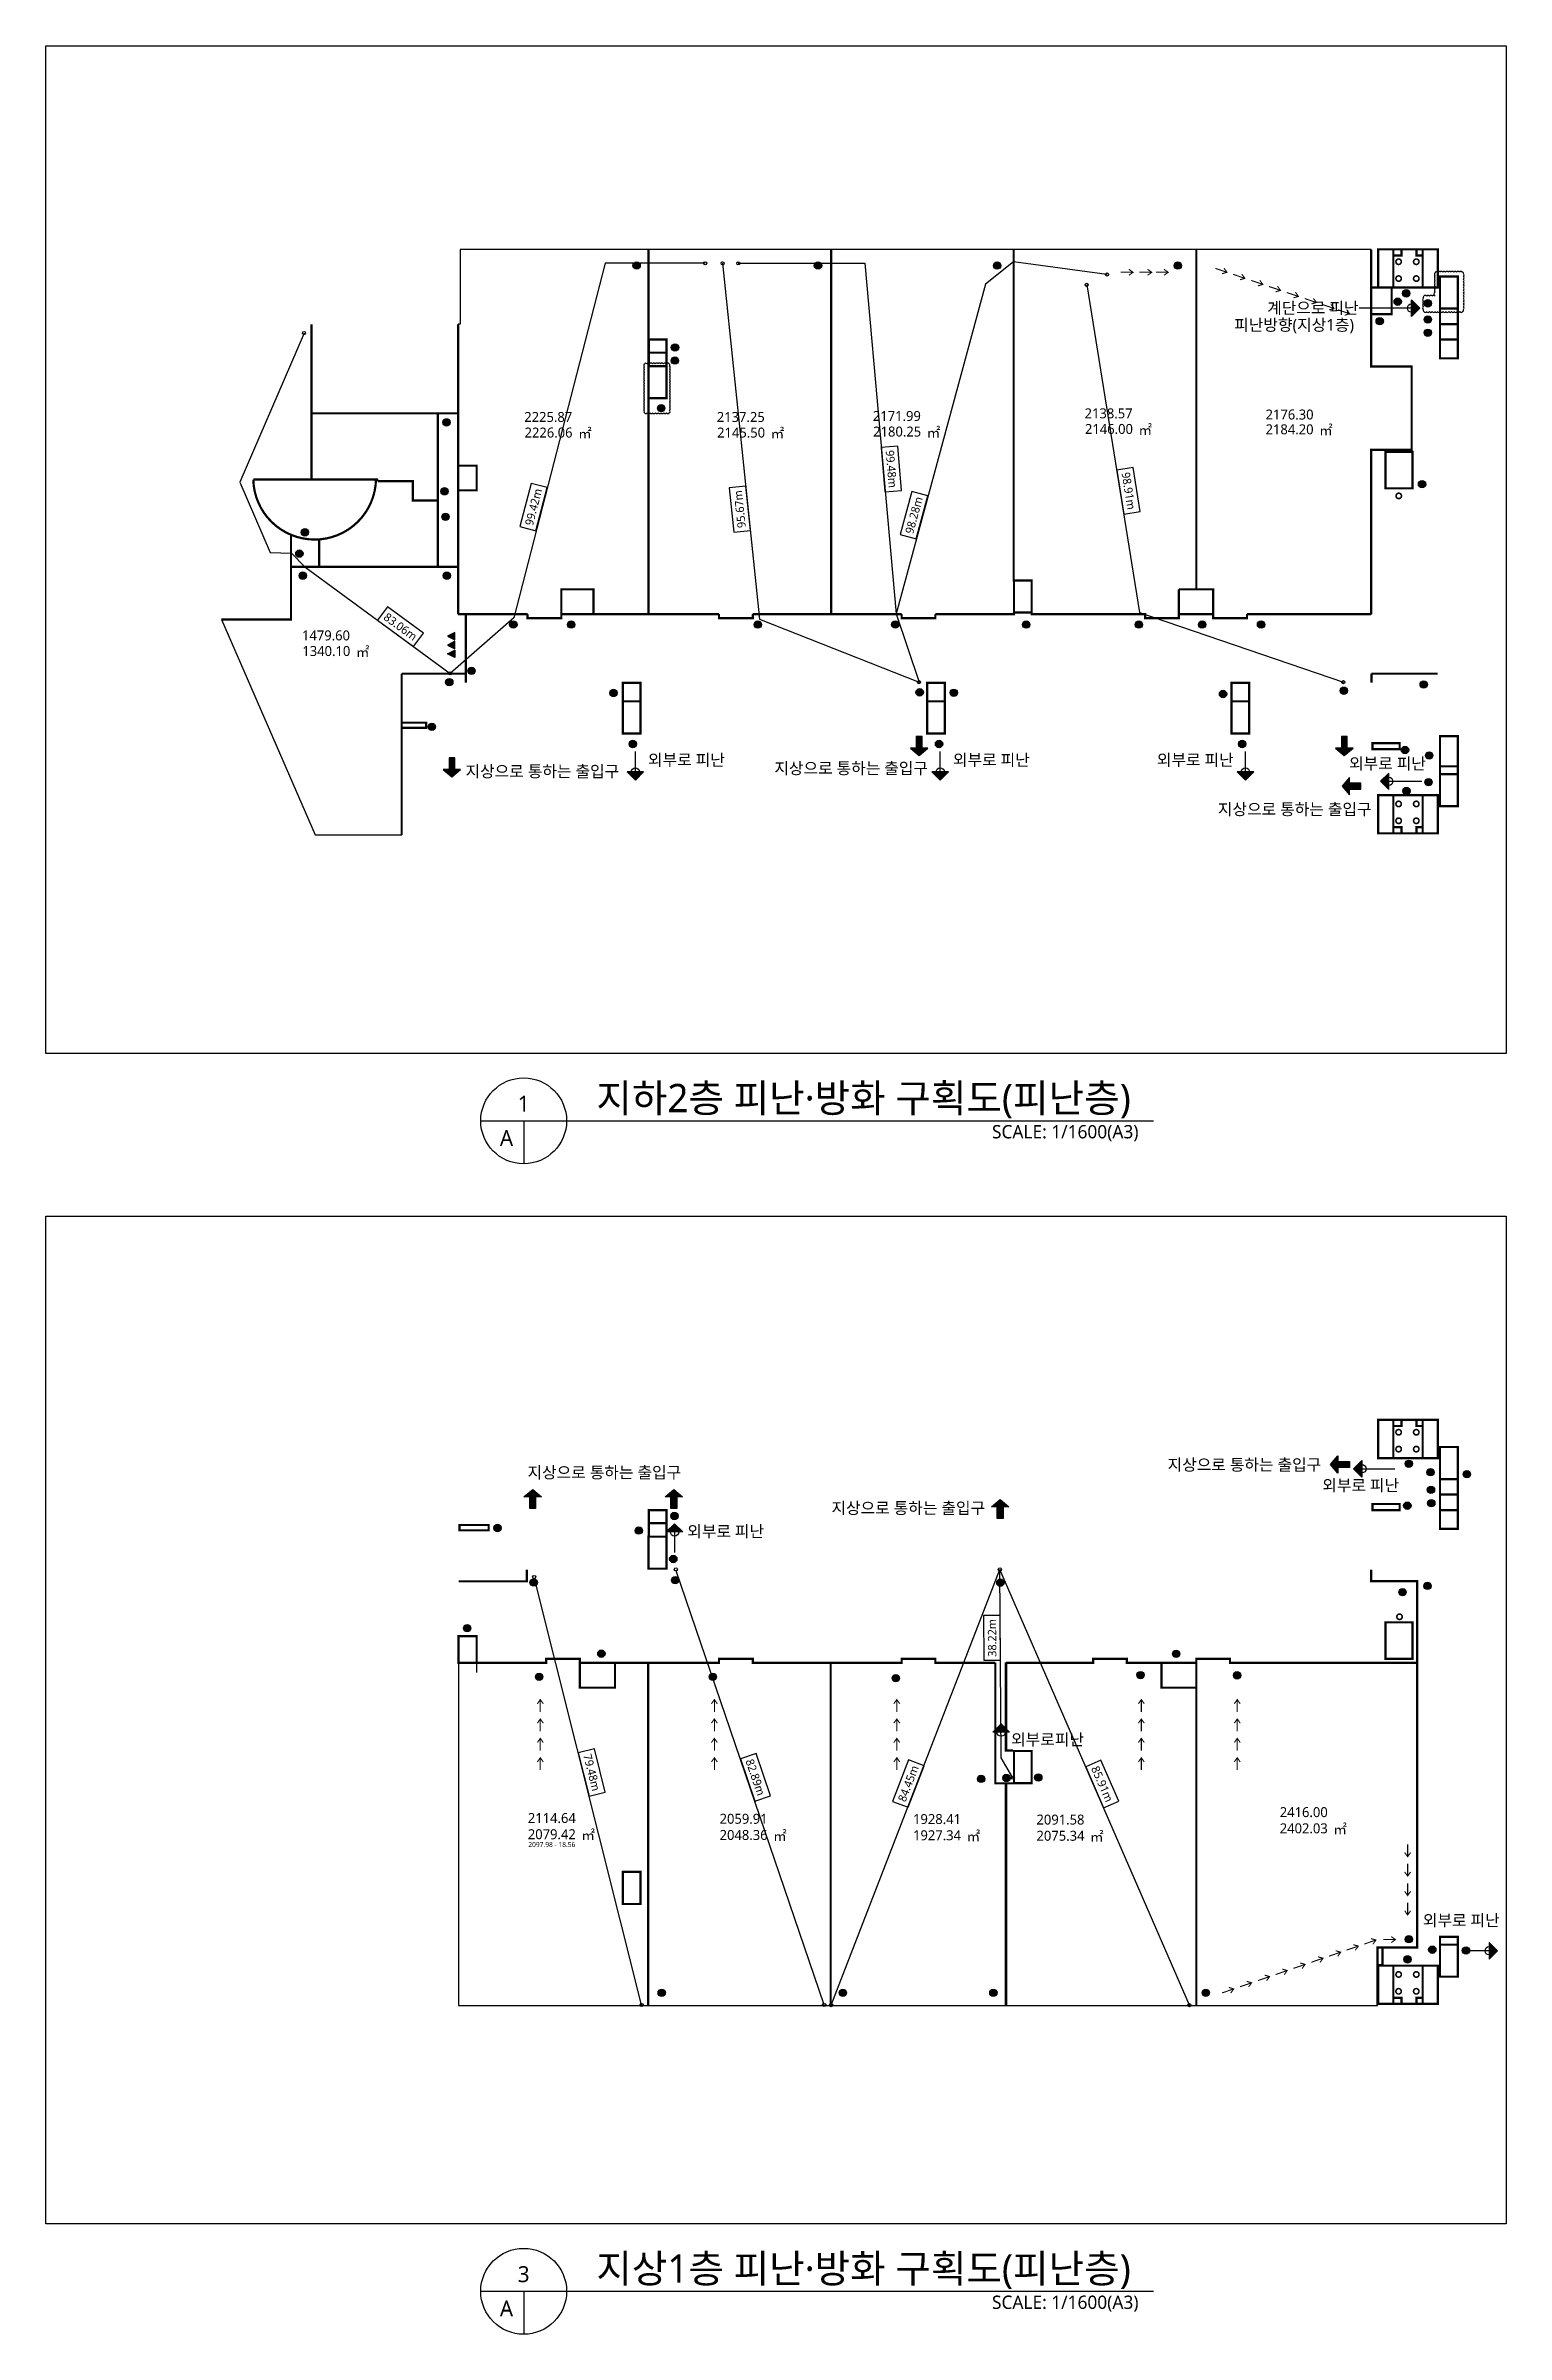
# Model space of a CAD drawing. Header units: millimetres. Extents: x 29268 to 1303829, y 14886 to 432424.
# Drawn here: x 29268 to 293196, y 15263 to 428924 of the extents above; entities that cross this region are included whole.
import ezdxf
from ezdxf.enums import TextEntityAlignment as Align

# ---------------------------------------------------------------- set-up
doc = ezdxf.new("R2010")
doc.units = ezdxf.units.MM
doc.header["$LTSCALE"] = 1000
doc.linetypes.add('HIDDEN', pattern=[0.375, 0.25, -0.125])
doc.layers.get('DEFPOINTS').update_dxf_attribs({"color": 161})
for name, color, linetype in [('151', 151, 'Continuous'), ('DIM', 7, 'Continuous'), ('LED', 7, 'Continuous'), ('SYM', 7, 'Continuous'), ('TEXT', 3, 'Continuous'), ('TEXT(노트)', 7, 'Continuous'), ('방화구획선', 4, 'HIDDEN'), ('방화문', 5, 'Continuous'), ('방화셔터', 6, 'Continuous'), ('피난거리', 7, 'Continuous'), ('피난동선', 10, 'HIDDEN'), ('피난층', 1, 'Continuous')]:
    doc.layers.add(name, color=color, linetype=linetype)
doc.layers.add('REV', color=1, linetype='Continuous', plot=False)
doc.layers.add('방화면적', color=221, linetype='Continuous', plot=False)
doc.styles.add('나눔바른고딕', font='NanumBarunGothic.ttf')

msp = doc.modelspace()

# ---------------------------------------------------------------- texts
at = {"layer": 'DEFPOINTS', "style": '나눔바른고딕'}
for s, height, p in [('2225.87', 1800, (120071, 361824)), ('2137.25', 1800, (154866, 361824)), ('2171.99', 1800, (183072, 362002)), ('2138.57', 1800, (221342, 362473)), ('2176.30', 1800, (254043, 362266)), ('1479.60', 1800, (79909, 322335)), ('2114.64', 1800, (120718, 108569)), ('2059.91', 1800, (155376, 108431)), ('1928.41', 1800, (190334, 108380)), ('2091.58', 1800, (212640, 108288)), ('2416.00', 1800, (256607, 109633)), ('2097.98 - 18.56', 900, (120718, 103782))]:
    msp.add_text(s, height=height, dxfattribs=at).set_placement(p, align=Align.MIDDLE)
at = {"layer": 'TEXT', "style": '나눔바른고딕'}
for s, p in [('지하2층 피난·방화 구획도(피난층)', (128751, 236155)), ('지상1층 피난·방화 구획도(피난층)', (128751, 24572))]:
    msp.add_text(s, height=5120, dxfattribs=at).set_placement(p)
for s, p in [('1', (115631, 237707)), ('A', (112528, 231501)), ('3', (115631, 26124)), ('A', (112528, 19917))]:
    msp.add_text(s, height=2880, dxfattribs=at).set_placement(p, align=Align.MIDDLE)
for p in [(226746, 233828), (226746, 22245)]:
    msp.add_text('SCALE: 1/1600(A3)', height=2400, dxfattribs=at).set_placement(p, align=Align.TOP_RIGHT)
at = {"layer": 'TEXT(노트)', "style": '나눔바른고딕'}
for s, p in [('계단으로 피난', (249996, 380489)), ('외부로 피난', (138100, 298793)), ('외부로 피난', (193204, 298793)), ('외부로 피난', (230057, 298793)), ('외부로 피난', (264799, 298130)), ('외부로 피난', (259948, 167661)), ('외부로 피난', (145188, 159340)), ('외부로피난', (203723, 121717)), ('외부로 피난', (278127, 89027))]:
    msp.add_text(s, height=2100, dxfattribs=at).set_placement(p)
for s, p in [('2226.06', (120129, 359006)), ('㎡', (126695, 359006)), ('2145.50', (154924, 359006)), ('㎡', (161490, 359006)), ('2180.25', (183131, 359185)), ('㎡', (189696, 359185)), ('2146.00', (221401, 359656)), ('㎡', (227966, 359656)), ('2184.20', (254043, 359593)), ('㎡', (260609, 359593)), ('1340.10', (79968, 319517)), ('㎡', (86533, 319516)), ('2402.03', (256607, 106706)), ('㎡', (263173, 106705)), ('2079.42', (120718, 105643)), ('㎡', (127284, 105641)), ('2048.36', (155376, 105505)), ('㎡', (161942, 105503)), ('1927.34', (190334, 105453)), ('㎡', (196900, 105452)), ('2075.34', (212640, 105362)), ('㎡', (219205, 105360))]:
    msp.add_text(s, height=1800, dxfattribs=at).set_placement(p, align=Align.MIDDLE)
at = {"layer": '피난거리', "style": '나눔바른고딕'}
for s, rotation, p in [('99.48m', 274.78712, (182082, 352424)), ('98.91m', 279.07976, (224952, 348467)), ('99.42m', 75.48878, (117411, 345550)), ('95.67m', 95.93194, (154691, 345161)), ('98.28m', 74.80505, (186162, 344072)), ('83.06m', 323.77197, (93362, 323922)), ('38.22m', 90.44988, (200280, 141133)), ('79.48m', 284.08045, (127941, 116815)), ('82.89m', 288.805, (157509, 115931)), ('84.45m', 68.90099, (185140, 114808)), ('85.91m', 293.49524, (220187, 114727))]:
    msp.add_text(s, height=1500, rotation=rotation, dxfattribs=at).set_placement(p, align=Align.MIDDLE_CENTER)
at = {"layer": '피난동선', "linetype": 'Continuous', "ltscale": 0.05, "style": '나눔바른고딕'}
msp.add_text('피난방향(지상1층)', height=2100, dxfattribs=at).set_placement((244041, 378471), align=Align.MIDDLE_LEFT)
at = {"layer": '피난층', "style": '나눔바른고딕'}
for p in [(105126, 296722), (160927, 297278), (241089, 289871), (231997, 171381), (116323, 169987), (171250, 163556)]:
    msp.add_text('지상으로 통하는 출입구', height=2100, dxfattribs=at).set_placement(p)

# ---------------------------------------------------------------- blocks, each defined once
blk = doc.blocks.new('sdfdgfdgfhgfh')
at = {"layer": '방화문', "const_width": 288}
for points in [[(273263, 389897, -0.9798041), (274242, 389897, -0.4204369), (273752, 389397, -0.419496), (273263, 389897, -69.4390682)], [(276453, 389897, -0.9798041), (277433, 389897, -0.4204369), (276943, 389397, -0.419496), (276453, 389897, -69.4390682)], [(273263, 386851, -0.9798041), (274242, 386851, -0.4204369), (273752, 386352, -0.419496), (273263, 386851, -69.4390682)], [(276453, 386851, -0.9798041), (277433, 386851, -0.4204369), (276943, 386352, -0.419496), (276453, 386851, -69.4390682)], [(273263, 291886, -0.9798041), (274242, 291886, -0.4204369), (273752, 291387, -0.419496), (273263, 291886, -69.4390682)], [(276453, 291886, -0.9798041), (277433, 291886, -0.4204369), (276943, 291387, -0.419496), (276453, 291886, -69.4390682)], [(273263, 288841, -0.9798041), (274242, 288841, -0.4204369), (273752, 288341, -0.419496), (273263, 288841, -69.4390682)], [(276453, 288841, -0.9798041), (277433, 288841, -0.4204369), (276943, 288341, -0.419496), (276453, 288841, -69.4390682)]]:
    blk.add_lwpolyline(points, format="xyb", dxfattribs=at)
blk = doc.blocks.new('방화문')
at = {"layer": '방화문'}
h = blk.add_hatch(color=256, dxfattribs=at)
edge = h.paths.add_edge_path()
edge.add_arc((0, 0), 250, 0, 360)
blk.add_circle((0, 0), 250, dxfattribs=at)
blk = doc.blocks.new('fgfghghgjhkjhk')
at = {"layer": '151', "xscale": 2.666666669029812, "yscale": 2.666666669029812, "zscale": 2.666666669029812}
for p in [(136310, 389346), (169090, 389346), (201449, 389346), (234111, 389346), (275394, 384326), (273850, 382817), (279299, 382524), (270600, 379292), (279299, 379592), (279299, 377202), (143231, 372177), (143243, 374527), (140751, 363569), (101961, 361006), (101600, 348547), (278250, 349818), (101781, 343932), (76367, 341130), (75362, 337279), (75970, 333304), (102018, 333291), (114027, 324454), (124476, 324454), (158200, 324454), (183062, 324454), (206722, 324454), (227059, 324454), (238500, 324454), (249156, 324454), (102458, 314053), (106480, 316092), (132140, 312091), (187458, 312208), (193620, 312129), (242282, 311907), (264125, 312499), (278550, 313623), (99317, 305967), (135627, 302864), (190962, 302864), (245751, 302864), (275178, 301774), (279536, 300789), (275427, 294372), (279409, 295967)]:
    blk.add_blockref('방화문', p, dxfattribs=at)
blk = doc.blocks.new('방화셔터')
at = {"layer": '방화셔터'}
h = blk.add_hatch(color=4, dxfattribs=at)
h.paths.add_polyline_path([(-600, 0), (-350, -500), (-850, -500)])
h.paths.add_polyline_path([(600, 0), (350, -500), (850, -500)])
h.paths.add_polyline_path([(0, 0), (-250, -500), (250, -500)])
at = {"layer": '방화셔터', "color": 4}
for points in [[(-600, 0), (-350, -500), (-850, -500)], [(0, 0), (-250, -500), (250, -500)], [(600, 0), (350, -500), (850, -500)]]:
    blk.add_lwpolyline(points, close=True, dxfattribs=at)
blk = doc.blocks.new('A$C56A64E9F')
at = {"layer": '피난층'}
h = blk.add_hatch(color=256, dxfattribs=at)
h.dxf.hatch_style = 1
h.paths.add_polyline_path([(1600, 2600), (800, 2600), (800, 1000), (0, 1000), (1200, 0), (2400, 1000), (1600, 1000)])
blk.add_lwpolyline([(1600, 2600), (800, 2600), (800, 1000), (0, 1000), (1200, 0), (2400, 1000), (1600, 1000), (1600, 2600)], dxfattribs=at)
blk = doc.blocks.new('sdnjfkndfgkfgfh')
at = {"layer": '방화구획선', "ltscale": 5, "const_width": 400}
for points in [[(270036, 392119), (272786, 392119), (272786, 385219), (270036, 385219)], [(272786, 385219), (278086, 385219), (278086, 392119), (272786, 392119)], [(274286, 391019), (272786, 391019), (272786, 392119), (274286, 392119)], [(278086, 391019), (276986, 391019), (276986, 392119), (278086, 392119)], [(278086, 385219), (280836, 385219), (280836, 392119), (278086, 392119)], [(281236, 387219), (284436, 387219), (284436, 381419), (281236, 381419)], [(281236, 381419), (284436, 381419), (284436, 378619), (281236, 378619)], [(281236, 378619), (284436, 378619), (284436, 375819), (281236, 375819)], [(138236, 373444), (141436, 373444), (141436, 375819), (138236, 375819)], [(141436, 371019), (138236, 371019), (138236, 373444), (141436, 373444)], [(138186, 371019), (141436, 371019), (141436, 365219), (138186, 365219)], [(271361, 355519), (276261, 355519), (276261, 348919), (271361, 348919)], [(204236, 332269), (207436, 332269), (207436, 326469), (204236, 326469)], [(133536, 310419), (136736, 310419), (136736, 304619), (133536, 304619)], [(269936, 296769), (270836, 296769), (270836, 293569), (269936, 293569)], [(281236, 297269), (284436, 297269), (284436, 291469), (281236, 291469)], [(270036, 286569), (272786, 286569), (272786, 293469), (270036, 293469)], [(272786, 293469), (278086, 293469), (278086, 286569), (272786, 286569)], [(278086, 293469), (280836, 293469), (280836, 286569), (278086, 286569)], [(274286, 287669), (272786, 287669), (272786, 286569), (274286, 286569)], [(278086, 287669), (276986, 287669), (276986, 286569), (278086, 286569)]]:
    blk.add_lwpolyline(points, close=True, dxfattribs=at)

# ---------------------------------------------------------------- hatches: boundary and pattern name
at = {"layer": '151'}
h = msp.add_hatch(color=256, dxfattribs=at)
h.dxf.hatch_style = 1
h.paths.add_polyline_path([(276084, 380002), (276084, 383002), (277584, 381502)])
h = msp.add_hatch(color=256, dxfattribs=at)
h.dxf.hatch_style = 1
h.paths.add_polyline_path([(137313, 297654), (134313, 297654), (135813, 296154)])
h = msp.add_hatch(color=256, dxfattribs=at)
h.dxf.hatch_style = 1
h.paths.add_polyline_path([(192417, 297654), (189417, 297654), (190917, 296154)])
h = msp.add_hatch(color=256, dxfattribs=at)
h.dxf.hatch_style = 1
h.paths.add_polyline_path([(247563, 297654), (244563, 297654), (246063, 296154)])
h = msp.add_hatch(color=256, dxfattribs=at)
h.dxf.hatch_style = 1
h.paths.add_polyline_path([(271965, 294469), (271965, 297469), (270465, 295969)])
h = msp.add_hatch(color=256, dxfattribs=at)
h.dxf.hatch_style = 1
h.paths.add_polyline_path([(267114, 173207), (267114, 170207), (265614, 171707)])
h = msp.add_hatch(color=256, dxfattribs=at)
h.dxf.hatch_style = 1
h.paths.add_polyline_path([(144400, 160279), (141400, 160279), (142900, 161779)])
h = msp.add_hatch(color=256, dxfattribs=at)
h.dxf.hatch_style = 1
h.paths.add_polyline_path([(203417, 124103), (200417, 124103), (201917, 125603)])
h = msp.add_hatch(color=256, dxfattribs=at)
h.dxf.hatch_style = 1
h.paths.add_polyline_path([(290122, 86079), (290122, 83079), (291622, 84579)])

# ---------------------------------------------------------------- linework, layer by layer
msp.add_line((107136, 141436), (107136, 134892))
for points in [[(148424, 389615), (130365, 389615), (113842, 325526), (102361, 315469)], [(151580, 389614), (158265, 325275), (187086, 313894)], [(154415, 389614), (177256, 389615), (182936, 326219), (187086, 313894)], [(221047, 387584), (204155, 389842), (199064, 385852), (182936, 326219), (187086, 313894)], [(217392, 385717), (226948, 326469), (263761, 313894)], [(204036, 115853), (201953, 119469), (201686, 153523)]]:
    msp.add_lwpolyline(points)
for points in [[(276084, 380002), (276084, 383002), (277584, 381502)], [(137313, 297654), (134313, 297654), (135813, 296154)], [(192417, 297654), (189417, 297654), (190917, 296154)], [(247563, 297654), (244563, 297654), (246063, 296154)], [(271965, 294469), (271965, 297469), (270465, 295969)], [(267114, 173207), (267114, 170207), (265614, 171707)], [(144400, 160279), (141400, 160279), (142900, 161779)], [(203417, 124103), (200417, 124103), (201917, 125603)], [(290122, 86079), (290122, 83079), (291622, 84579)]]:
    msp.add_lwpolyline(points, close=True, dxfattribs=at)
at = {"layer": 'DEFPOINTS'}
for points in [[(29268, 428924), (293196, 428924), (293196, 246781), (29268, 246781)], [(29268, 217341), (293196, 217341), (293196, 35198), (29268, 35198)]]:
    msp.add_lwpolyline(points, close=True, dxfattribs=at)
at = {"layer": 'DIM', "ltscale": 1000}
for points in [[(75945, 376997), (64340, 350052), (69838, 337356), (73686, 337218), (76086, 334719), (102361, 315469)], [(169936, 74786), (143217, 153249)], [(171211, 74736), (201686, 153523)], [(235936, 74736), (201686, 153523)], [(136936, 74786), (117600, 151877)]]:
    msp.add_lwpolyline(points, dxfattribs=at)
for centre in [(148424, 389615), (151580, 389614), (154415, 389614), (217392, 385717), (221047, 387584), (75945, 376997), (102361, 315469), (187086, 313894), (263761, 313894), (143126, 153515), (201686, 153523), (117532, 152149), (204036, 115853), (136936, 74786), (169936, 74786), (171211, 74736), (235936, 74736)]:
    msp.add_circle(centre, 281, dxfattribs=at)
at = {"layer": 'LED'}
for centre in [(276084, 381502), (135813, 297654), (190917, 297654), (246063, 297654), (271965, 295969), (267114, 171707), (142900, 160279), (201917, 124103), (290122, 84579)]:
    msp.add_circle(centre, 750, dxfattribs=at)
at = {"layer": 'REV'}
msp.add_lwpolyline([(280336, 383665, 0.5205671), (279836, 383665, 0.5205671), (279336, 383665, 0.5205671), (278836, 383665, 0.5205671), (278336, 383665, 0.5205671), (278226, 383275, 0.5205671), (278226, 382775, 0.5205671), (278226, 382275, 0.5205671), (278226, 381775, 0.5205671), (278226, 381275, 0.5205671), (278318, 380867, 0.5205671), (278818, 380867, 0.5205671), (279318, 380867, 0.5205671), (279818, 380867, 0.5205671), (280318, 380867, 0.5205671), (280818, 380867, 0.5205671), (281318, 380867, 0.5205671), (281818, 380867, 0.5205671), (282318, 380867, 0.5205671), (282818, 380867, 0.5205671), (283318, 380867, 0.5205671), (283818, 380867, 0.5205671), (284318, 380867, 0.5205671), (284818, 380867, 0.5205671), (285318, 380867, 0.5205671), (285446, 381239, 0.5205671), (285446, 381739, 0.5205671), (285446, 382239, 0.5205671), (285446, 382739, 0.5205671), (285446, 383239, 0.5205671), (285446, 383739, 0.5205671), (285446, 384239, 0.5205671), (285446, 384739, 0.5205671), (285446, 385239, 0.5205671), (285446, 385739, 0.5205671), (285446, 386239, 0.5205671), (285446, 386739, 0.5205671), (285446, 387239, 0.5205671), (285446, 387739, 0.5205671), (285227, 388019, 0.5205671), (284727, 388019, 0.5205671), (284227, 388019, 0.5205671), (283727, 388019, 0.5205671), (283227, 388019, 0.5205671), (282727, 388019, 0.5205671), (282227, 388019, 0.5205671), (281727, 388019, 0.5205671), (281227, 388019, 0.5205671), (280727, 388019, 0.5205671), (280336, 387910, 0.5205671), (280336, 387410, 0.5205671), (280336, 386910, 0.5205671), (280336, 386410, 0.5205671), (280336, 385910, 0.5205671), (280336, 385410, 0.5205671), (280336, 384910, 0.5205671), (280336, 384410, 0.5205671), (280336, 383665, 0.5205671)], format="xyb", dxfattribs=at)
msp.add_lwpolyline([(137454, 362556, 0.5205671), (137954, 362556, 0.5205671), (138454, 362556, 0.5205671), (138954, 362556, 0.5205671), (139454, 362556, 0.5205671), (139954, 362556, 0.5205671), (140454, 362556, 0.5205671), (140954, 362556, 0.5205671), (141454, 362556, 0.5205671), (141954, 362556, 0.5205671), (141981, 363029, 0.5205671), (141981, 363529, 0.5205671), (141981, 364029, 0.5205671), (141981, 364529, 0.5205671), (141981, 365029, 0.5205671), (141981, 365529, 0.5205671), (141981, 366029, 0.5205671), (141981, 366529, 0.5205671), (141981, 367029, 0.5205671), (141981, 367529, 0.5205671), (141981, 368029, 0.5205671), (141981, 368529, 0.5205671), (141981, 369029, 0.5205671), (141981, 369529, 0.5205671), (141981, 370029, 0.5205671), (141981, 370529, 0.5205671), (141981, 371029, 0.5205671), (141900, 371448, 0.5205671), (141400, 371448, 0.5205671), (140900, 371448, 0.5205671), (140400, 371448, 0.5205671), (139900, 371448, 0.5205671), (139400, 371448, 0.5205671), (138900, 371448, 0.5205671), (138400, 371448, 0.5205671), (137900, 371448, 0.5205671), (137454, 371394, 0.5205671), (137454, 370894, 0.5205671), (137454, 370394, 0.5205671), (137454, 369894, 0.5205671), (137454, 369394, 0.5205671), (137454, 368894, 0.5205671), (137454, 368394, 0.5205671), (137454, 367894, 0.5205671), (137454, 367394, 0.5205671), (137454, 366894, 0.5205671), (137454, 366394, 0.5205671), (137454, 365894, 0.5205671), (137454, 365394, 0.5205671), (137454, 364894, 0.5205671), (137454, 364394, 0.5205671), (137454, 363894, 0.5205671), (137454, 363394, 0.5205671), (137454, 362894, 0.5205671)], format="xyb", close=True, dxfattribs=at)
at = {"layer": 'SYM'}
for p, q in [((107874, 234604), (229461, 234604)), ((115631, 234604), (115631, 226846)), ((107874, 23021), (229461, 23021)), ((115631, 23021), (115631, 15263))]:
    msp.add_line(p, q, dxfattribs=at)
for centre in [(115631, 234604), (115631, 23021)]:
    msp.add_circle(centre, 7758, dxfattribs=at)
at = {"layer": 'TEXT(노트)'}
for points in [[(276084, 381502), (266641, 381502)], [(135813, 297654), (135813, 301350)], [(190917, 297654), (190917, 301350)], [(246063, 297654), (246063, 301350)], [(271965, 295969), (277933, 295969)], [(267114, 171707), (273082, 171707)], [(142900, 160279), (142900, 156582)], [(290122, 84579), (285475, 84579)]]:
    msp.add_lwpolyline(points, dxfattribs=at)
at = {"layer": '방화구획선', "ltscale": 5, "const_width": 400}
for points in [[(138186, 392094), (138186, 326169)], [(171186, 392094), (171186, 326169)], [(204186, 392094), (204186, 332269), (204236, 332269), (204236, 326169)], [(237186, 392094), (237186, 330669)], [(268786, 392094), (268786, 370931), (276111, 370931), (276111, 355869), (268786, 355869), (268786, 326169)], [(77286, 378594), (77286, 350519)], [(103786, 326169), (103786, 378594)], [(100136, 334719), (100136, 362494), (77286, 362494)], [(100136, 362494), (103786, 362494)], [(103786, 353019), (107136, 353019), (107136, 348569), (103786, 348569)], [(66770, 350519), (89286, 350519)], [(89286, 350519), (89286, 350219)], [(89286, 350219), (95611, 350219), (95611, 346719), (100136, 346719)], [(73586, 340524), (73586, 334719)], [(78686, 339700), (78686, 334719)], [(103786, 334719), (73586, 334719), (73586, 325219), (61008, 325219)], [(122436, 326169), (122436, 330669), (128261, 330669), (128261, 326169)], [(234048, 330669), (234048, 326169)], [(237186, 330669), (234048, 330669)], [(237186, 330669), (240248, 330669), (240248, 326169)], [(103786, 326169), (116336, 326169)], [(105186, 326169), (105186, 313783)], [(122436, 326169), (122436, 325444), (116336, 325444), (116336, 326169)], [(122436, 326169), (150936, 326169)], [(157036, 326169), (157036, 325444), (150936, 325444), (150936, 326169)], [(157036, 326169), (183936, 326169)], [(190036, 326169), (190036, 325444), (183936, 325444), (183936, 326169)], [(190036, 326169), (204236, 326169), (204236, 326469), (207436, 326469), (207436, 326169), (227948, 326169)], [(234048, 326169), (234048, 325444), (227948, 325444), (227948, 326419)], [(234048, 326169), (240248, 326169)], [(246348, 326169), (246348, 325444), (240248, 325444), (240248, 326169)], [(246348, 326169), (268786, 326169)], [(93586, 315419), (105186, 315419)], [(93586, 286281), (93586, 315419)], [(268849, 315419), (280811, 315419)], [(268849, 313783), (268849, 315419)], [(103886, 151361), (116211, 151361), (116211, 153486)], [(268786, 153486), (268786, 151386), (277111, 151386), (277111, 85186), (269936, 85186), (269936, 74786)], [(107136, 136636), (119686, 136636), (119686, 137361), (125786, 137361), (125786, 136636), (138111, 136636)], [(125786, 136636), (125786, 132136), (132136, 132136), (132136, 136636)], [(138111, 136636), (150936, 136636), (150936, 137361), (157036, 137361), (157036, 136636), (183936, 136636), (183936, 137361), (190036, 137361), (190036, 136636), (200861, 136636)], [(138111, 136636), (138111, 74698)], [(171111, 136636), (171111, 74736)], [(200861, 136636), (200861, 114836), (204036, 114836)], [(202786, 136636), (218536, 136636), (218536, 137361), (224636, 137361), (224636, 136636), (237186, 136636), (237186, 137361), (243286, 137361), (243286, 136636), (277011, 136636)], [(202786, 136736), (202786, 120786), (204036, 120786)], [(230886, 136636), (230886, 132136), (237186, 132136), (237186, 136636)], [(237186, 132036), (237186, 74736)], [(202786, 114736), (202786, 74736)]]:
    msp.add_lwpolyline(points, dxfattribs=at)
for points in [[(270036, 392119), (272786, 392119), (272786, 385219), (270036, 385219)], [(272786, 385219), (278086, 385219), (278086, 392119), (272786, 392119)], [(274286, 391019), (272786, 391019), (272786, 392119), (274286, 392119)], [(278086, 391019), (276986, 391019), (276986, 392119), (278086, 392119)], [(278086, 385219), (280836, 385219), (280836, 392119), (278086, 392119)], [(272486, 380419), (268786, 380419), (268786, 385219), (272486, 385219)], [(281236, 387219), (284436, 387219), (284436, 381419), (281236, 381419)], [(281236, 381419), (284436, 381419), (284436, 378619), (281236, 378619)], [(281236, 378619), (284436, 378619), (284436, 375819), (281236, 375819)], [(138236, 373444), (141436, 373444), (141436, 375819), (138236, 375819)], [(141436, 371019), (138236, 371019), (138236, 373444), (141436, 373444)], [(284436, 375819), (281236, 375819), (281236, 372419), (284436, 372419)], [(138186, 371019), (141436, 371019), (141436, 365219), (138186, 365219)], [(276261, 355519), (271361, 355519), (271361, 348919), (276261, 348919)], [(271361, 355519), (276261, 355519), (276261, 348919), (271361, 348919)], [(207436, 326469), (204236, 326469), (204236, 332269), (207436, 332269)], [(136736, 310419), (133536, 310419), (133536, 313783), (136736, 313783)], [(133536, 304619), (136736, 304619), (136736, 310419), (133536, 310419)], [(191736, 310419), (188536, 310419), (188536, 313783), (191736, 313783)], [(188536, 304619), (191736, 304619), (191736, 310419), (188536, 310419)], [(246736, 310419), (243536, 310419), (243536, 313783), (246736, 313783)], [(243536, 304619), (246736, 304619), (246736, 310419), (243536, 310419)], [(93586, 306569), (98006, 306569), (98006, 305619), (93586, 305619)], [(273936, 301769), (269036, 301769), (269036, 302869), (273936, 302869)], [(281236, 304119), (284436, 304119), (284436, 298669), (281236, 298669)], [(281236, 298669), (284436, 298669), (284436, 297269), (281236, 297269)], [(281236, 297269), (284436, 297269), (284436, 291469), (281236, 291469)], [(270036, 286569), (272786, 286569), (272786, 293469), (270036, 293469)], [(272786, 293469), (278086, 293469), (278086, 286569), (272786, 286569)], [(278086, 293469), (280836, 293469), (280836, 286569), (278086, 286569)], [(274286, 287669), (272786, 287669), (272786, 286569), (274286, 286569)], [(278086, 287669), (276986, 287669), (276986, 286569), (278086, 286569)], [(273936, 164236), (269036, 164236), (269036, 165336), (273936, 165336)], [(104036, 161536), (109306, 161536), (109306, 160586), (104036, 160586)], [(284436, 164236), (281236, 164236), (281236, 160836), (284436, 160836)], [(107136, 141436), (103848, 141436), (103848, 136636), (107136, 136636)], [(281236, 87086), (284436, 87086), (284436, 85686), (281236, 85686)]]:
    msp.add_lwpolyline(points, close=True, dxfattribs=at)
msp.add_lwpolyline([(66770, 350519, 0.9787204), (88942, 350519)], format="xyb", dxfattribs=at)
at = {"layer": '방화면적'}
for points in [[(103786, 378594), (103786, 353019), (107136, 353019), (107136, 348569), (103786, 348569), (103786, 326169), (116336, 326169), (116336, 325444), (122436, 325444), (122436, 326169), (122436, 330669), (128261, 330669), (128261, 326169), (138186, 326169), (138186, 392094), (104161, 392094), (104161, 378594)], [(171186, 392094), (138186, 392094), (138186, 375819), (141436, 375819), (141436, 373444), (141436, 371019), (141436, 365219), (138186, 365219), (138186, 326169), (150936, 326169), (150936, 325444), (157036, 325444), (157036, 326169), (171186, 326169)], [(204186, 392094), (171186, 392094), (171186, 326169), (183936, 326169), (183936, 325444), (190036, 325444), (190036, 326169), (204236, 326169), (204236, 332269), (204186, 332269)], [(237186, 392094), (204186, 392094), (204186, 332269), (204236, 332269), (207436, 332269), (207436, 326169), (227948, 326169), (227948, 325444), (234048, 325444), (234048, 326169), (234048, 330669), (237186, 330669)], [(268786, 392094), (237186, 392094), (237186, 330669), (240248, 330669), (240248, 326169), (240248, 325444), (246348, 325444), (246348, 326169), (268786, 326169), (268786, 355869), (276111, 355869), (276111, 370931), (268786, 370931)], [(138111, 136636), (132136, 136636), (132136, 132136), (125786, 132136), (125786, 136636), (125786, 137361), (119686, 137361), (119686, 136636), (103848, 136636), (103848, 74698), (138111, 74698)], [(138111, 136636), (138111, 74698), (171111, 74698), (171111, 136636), (157036, 136636), (157036, 137361), (150936, 137361), (150936, 136636)], [(202861, 114836), (200861, 114836), (200861, 136636), (190036, 136636), (190036, 137361), (183936, 137361), (183936, 136636), (171111, 136636), (171111, 74698), (202861, 74698)], [(237186, 132136), (230886, 132136), (230886, 136636), (224636, 136636), (224636, 137361), (218536, 137361), (218536, 136636), (202861, 136636), (202861, 120786), (204236, 120786), (204236, 120686), (207436, 120686), (207436, 114886), (204236, 114886), (204236, 114836), (202861, 114836), (202861, 74698), (237186, 74698)], [(277111, 136636), (243286, 136636), (243286, 137361), (237186, 137361), (237186, 136636), (237186, 132136), (237186, 74698), (269936, 74698), (269936, 85186), (277111, 85186)]]:
    msp.add_lwpolyline(points, close=True, dxfattribs=at)
msp.add_lwpolyline([(61008, 325219), (77974, 286281), (93586, 286281), (93586, 315419), (105186, 315419), (105186, 326169), (103786, 326169), (103786, 334719), (73586, 334719), (73586, 325219), (61008, 325219)], dxfattribs=at)
at = {"layer": '방화문', "const_width": 288}
for points in [[(273286, 347569, -0.9798041), (274266, 347569, -0.4204369), (273776, 347070, -0.419496), (273286, 347569, -69.4390682)], [(273421, 144960, -0.9798041), (274400, 144960, -0.4204369), (273911, 144461, -0.419496), (273421, 144960, -69.4390682)]]:
    msp.add_lwpolyline(points, format="xyb", dxfattribs=at)
at = {"layer": '피난거리'}
for points in [[(183241, 356567), (180251, 356316), (180924, 348282), (183913, 348533)], [(225797, 352685), (222834, 352211), (224107, 344250), (227069, 344723)], [(114948, 342024), (117853, 341272), (119873, 349077), (116969, 349829)], [(153615, 340997), (156599, 341307), (155766, 349326), (152782, 349016)], [(183658, 340575), (186553, 339788), (188667, 347569), (185772, 348355)], [(90996, 327514), (89223, 325094), (95727, 320329), (97500, 322749)], [(198812, 137090), (201812, 137114), (201749, 145176), (198749, 145152)], [(128415, 121090), (125505, 120360), (127466, 112540), (130376, 113270)], [(157630, 120231), (154790, 119264), (157389, 111632), (160229, 112599)], [(182289, 111587), (185088, 110507), (187991, 118029), (185192, 119109)], [(219955, 119022), (217204, 117826), (220418, 110432), (223169, 111628)]]:
    msp.add_lwpolyline(points, close=True, dxfattribs=at)
at = {"layer": '피난동선', "linetype": 'Continuous', "ltscale": 0.05, "const_width": 188}
for points in [[(223549, 387976), (225776, 387976)], [(225014, 387440), (225776, 387976), (225014, 388512)], [(226917, 387976), (229145, 387976)], [(228382, 387440), (229145, 387976), (228382, 388512)], [(229887, 387976), (232115, 387976)], [(231352, 387440), (232115, 387976), (231352, 388512)], [(240621, 388695), (242731, 387981)], [(241837, 387718), (242731, 387981), (242181, 388733)], [(243854, 387602), (245964, 386888)], [(245070, 386625), (245964, 386888), (245414, 387640)], [(247108, 386501), (249219, 385788)], [(248325, 385524), (249219, 385788), (248668, 386539)], [(250300, 385422), (252410, 384709)], [(251516, 384445), (252410, 384709), (251859, 385460)], [(253533, 384329), (255643, 383615)], [(254749, 383352), (255643, 383615), (255092, 384367)], [(256787, 383229), (258897, 382515)], [(258003, 382252), (258897, 382515), (258346, 383267)], [(259978, 382150), (262088, 381436)], [(261194, 381173), (262088, 381436), (261537, 382188)], [(262791, 381198), (264901, 380485)], [(264007, 380222), (264901, 380485), (264351, 381237)], [(119173, 129221), (118638, 129983), (118102, 129221)], [(118638, 127756), (118638, 129983)], [(150629, 129221), (150094, 129983), (149558, 129221)], [(150094, 127756), (150094, 129983)], [(183601, 129221), (183065, 129983), (182529, 129221)], [(183065, 127756), (183065, 129983)], [(227790, 129221), (227254, 129983), (226718, 129221)], [(227254, 127756), (227254, 129983)], [(245126, 129221), (244590, 129983), (244054, 129221)], [(244590, 127756), (244590, 129983)], [(119173, 125716), (118638, 126478), (118102, 125716)], [(118638, 124251), (118638, 126478)], [(150629, 125716), (150094, 126478), (149558, 125716)], [(150094, 124251), (150094, 126478)], [(183601, 125716), (183065, 126478), (182529, 125716)], [(183065, 124251), (183065, 126478)], [(227790, 125716), (227254, 126478), (226718, 125716)], [(227254, 124251), (227254, 126478)], [(245126, 125716), (244590, 126478), (244054, 125716)], [(244590, 124251), (244590, 126478)], [(119173, 122210), (118638, 122973), (118102, 122210)], [(118638, 120745), (118638, 122973)], [(150629, 122210), (150094, 122973), (149558, 122210)], [(150094, 120745), (150094, 122973)], [(183601, 122210), (183065, 122973), (182529, 122210)], [(183065, 120745), (183065, 122973)], [(227790, 122210), (227254, 122973), (226718, 122210)], [(227254, 120745), (227254, 122973)], [(245126, 122210), (244590, 122973), (244054, 122210)], [(244590, 120745), (244590, 122973)], [(119173, 118705), (118638, 119468), (118102, 118705)], [(118638, 117240), (118638, 119468)], [(150629, 118705), (150094, 119468), (149558, 118705)], [(150094, 117240), (150094, 119468)], [(183601, 118705), (183065, 119468), (182529, 118705)], [(183065, 117240), (183065, 119468)], [(227790, 118705), (227254, 119468), (226718, 118705)], [(227254, 117240), (227254, 119468)], [(245126, 118705), (244590, 119468), (244054, 118705)], [(244590, 117240), (244590, 119468)], [(275383, 103800), (275383, 101573)], [(274847, 102335), (275383, 101573), (275919, 102335)], [(275383, 100295), (275383, 98067)], [(274847, 98830), (275383, 98067), (275919, 98830)], [(274847, 95325), (275383, 94562), (275919, 95325)], [(275383, 96790), (275383, 94562)], [(274847, 91819), (275383, 91057), (275919, 91819)], [(275383, 93284), (275383, 91057)], [(272426, 87135), (273188, 86599), (272426, 86064)], [(257987, 82506), (260093, 83230)], [(259198, 83489), (260093, 83230), (259546, 82476)], [(261172, 83601), (263279, 84325)], [(262384, 84584), (263279, 84325), (262732, 83571)], [(264358, 84696), (266465, 85420)], [(265569, 85679), (266465, 85420), (265918, 84666)], [(267544, 85791), (269651, 86515)], [(268755, 86774), (269651, 86515), (269103, 85760)], [(270961, 86599), (273188, 86599)], [(245076, 78069), (247183, 78793)], [(246287, 79052), (247183, 78793), (246636, 78039)], [(248325, 79186), (250431, 79910)], [(249536, 80169), (250431, 79910), (249884, 79155)], [(251510, 80281), (253617, 81005)], [(252722, 81263), (253617, 81005), (253070, 80250)], [(254738, 81390), (256845, 82114)], [(255949, 82373), (256845, 82114), (256298, 81359)], [(241848, 76960), (243955, 77684)], [(243060, 77943), (243955, 77684), (243408, 76930)]]:
    msp.add_lwpolyline(points, dxfattribs=at)

# ---------------------------------------------------------------- block references
for name, p in [('fgfghghgjhkjhk', (-265, -155)), ('sdfdgfdgfhgfh', (0, 0)), ('sdnjfkndfgkfgfh', (0, -211583)), ('sdfdgfdgfhgfh', (0, -211583))]:
    msp.add_blockref(name, p)
at = {"xscale": 1.3125, "yscale": 1.3125, "zscale": 1.3125}
for p in [(185526, 300647), (262358, 300647), (101095, 296784)]:
    msp.add_blockref('A$C56A64E9F', p, dxfattribs=at)
at = {"yscale": 1.3125, "zscale": 1.3125}
for p, xscale, rotation in [((263533, 296655), 1.3125, 270), ((261442, 170911), -1.3125, 270), ((115689, 167960), -1.3125, 180), ((141191, 167960), -1.3125, 180), ((200169, 166149), -1.3125, 180)]:
    msp.add_blockref('A$C56A64E9F', p, dxfattribs=dict(at, xscale=xscale, rotation=rotation))
at = {"layer": '151', "xscale": 2.666666669029812, "yscale": 2.666666669029812, "zscale": 2.666666669029812, "rotation": 90}
msp.add_blockref('방화셔터', (101886, 320605), dxfattribs=at)
at = {"layer": '151', "xscale": 2.666666669029812, "yscale": 2.666666669029812, "zscale": 2.666666669029812}
for p in [(275592, 172610), (279506, 171075), (286095, 170735), (275326, 165025), (279594, 167889), (279657, 165481), (110893, 160999), (142872, 163157), (136427, 160533), (142673, 155385), (117439, 151136), (143012, 151562), (201780, 151124), (274465, 149395), (278964, 150528), (105431, 142884), (129676, 138275), (233553, 138241), (118418, 134099), (149816, 134092), (182875, 133856), (227118, 134407), (244560, 134368), (198294, 115644), (202872, 115803), (208632, 115901), (275592, 86660), (275363, 83022), (279836, 84766), (285929, 84620), (140577, 76980), (173304, 76980), (200517, 76980), (238899, 76980)]:
    msp.add_blockref('방화문', p, dxfattribs=at)

msp.set_redraw_order([(e.dxf.handle, doc.entitydb.next_handle()) for e in msp.query("TEXT MTEXT ATTDEF DIMENSION ARC_DIMENSION")])  # texts and dimensions are drawn at this point

doc.saveas('drawing.dxf')
